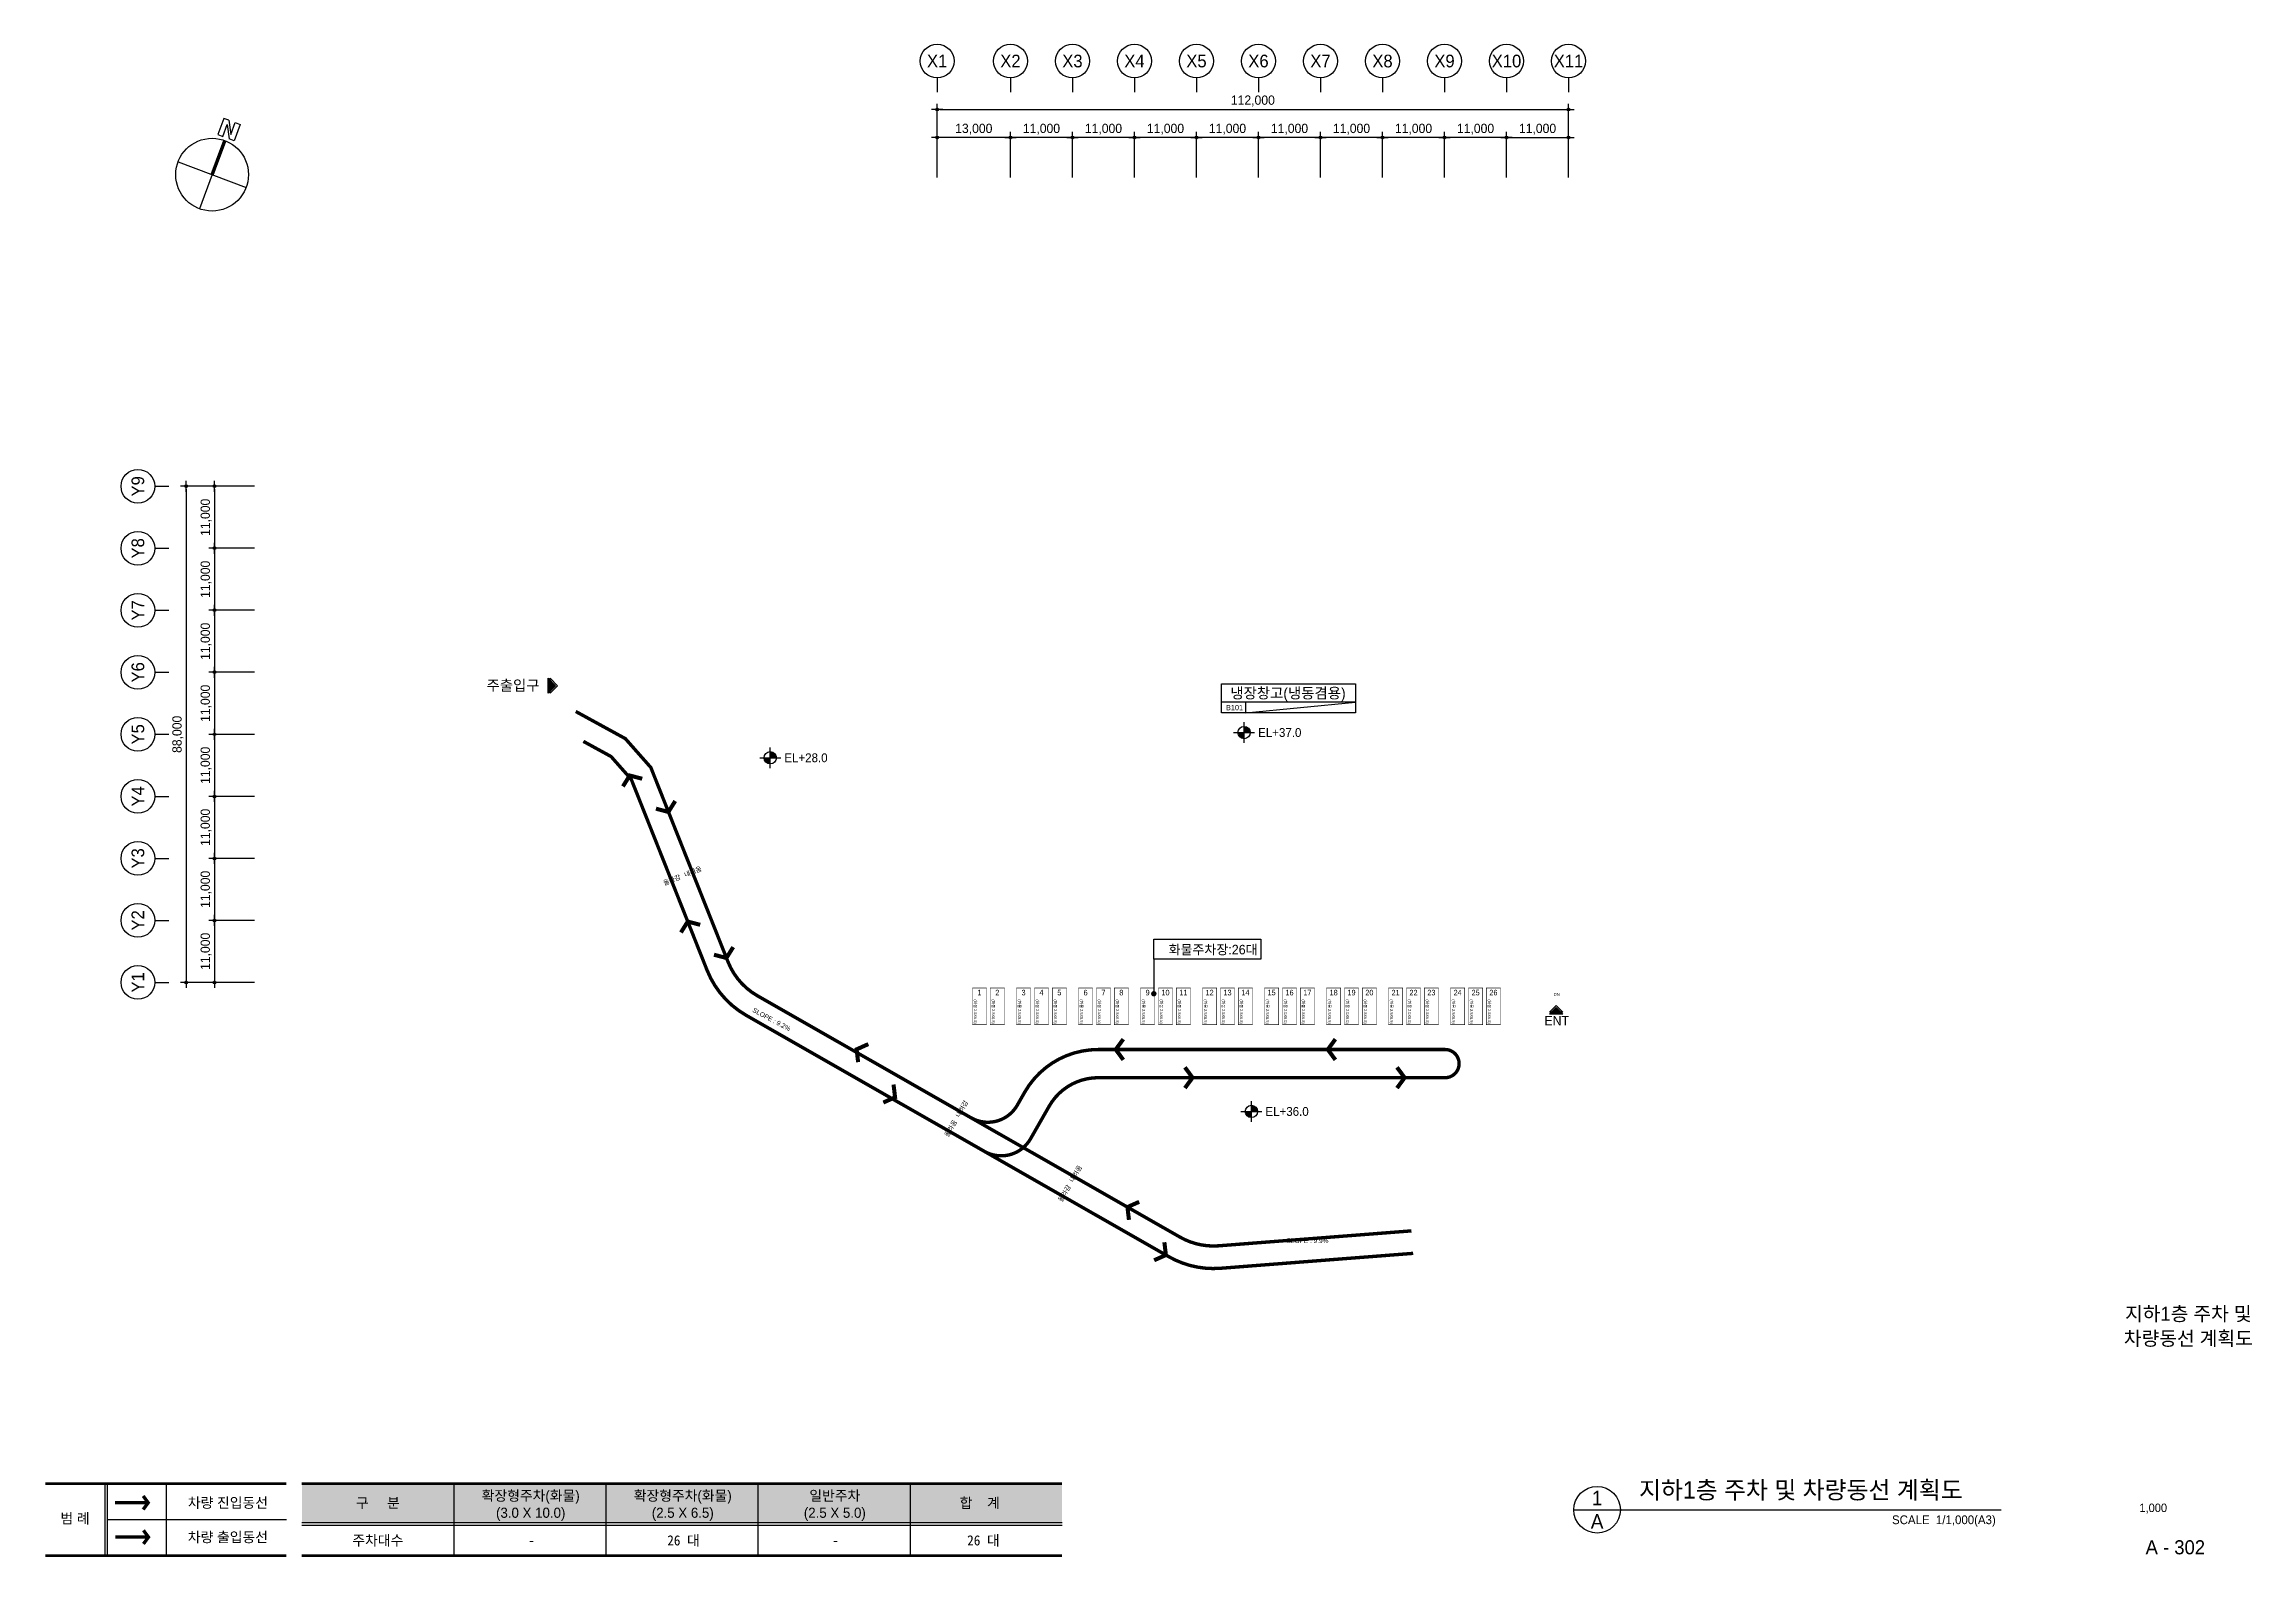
# Model space of a CAD drawing. Header units: millimetres. Extents: x 252721967 to 254373584, y 504281664 to 504550014.
# Drawn here: x 253141967 to 253533584, y 504281664 to 504550014 of the extents above; entities that cross this region are included whole.
import ezdxf
from ezdxf.enums import TextEntityAlignment as Align

# ---------------------------------------------------------------- set-up
doc = ezdxf.new("R2010")
doc.units = ezdxf.units.MM
doc.linetypes.add('HIDDEN2', pattern=[0.1875, 0.125, -0.0625])
doc.linetypes.add('PHANTOM', pattern=[2.5, 1.25, -0.25, 0.25, -0.25, 0.25, -0.25])
for name, color, linetype in [('4A.TEC DIM', 7, 'Continuous'), ('4A.TEC FORM-TEXT', 3, 'Continuous'), ('4A.TEC TEXT', 7, 'Continuous'), ('4A.TEC TEXT 1', 3, 'Continuous'), ('4A.TEC TEXT 2', 3, 'Continuous'), ('4A.TEC 심볼', 7, 'Continuous'), ('AREALINE', 1, 'Continuous'), ('COL', 2, 'Continuous'), ('HAT', 8, 'Continuous'), ('MK', 3, 'Continuous'), ('TEX', 7, 'Continuous'), ('text', 3, 'Continuous'), ('TEXT2', 7, 'Continuous'), ('WAL2', 4, 'Continuous'), ('㈜SE&C TEXT', 7, 'Continuous'), ('㈜SE&C TEXT 1', 3, 'Continuous'), ('㈜SE&C 심볼', 7, 'Continuous')]:
    doc.layers.add(name, color=color, linetype=linetype)
doc.styles.add('1', font='')
doc.styles.add('GHS', font='malgun.ttf')
doc.styles.add('SAMOO', font='')
doc.styles.add('나눔고딕', font='')
doc.styles.add('돋움', font='')
doc.styles.add('돋음체', font='')
doc.styles.add('울릉도L', font='')
doc.styles.get('1').set_extended_font_data('DotumChe')
doc.styles.get('SAMOO').set_extended_font_data('Dotum')
doc.styles.get('나눔고딕').set_extended_font_data('Dotum')
doc.styles.get('돋움').set_extended_font_data('Dotum')
doc.styles.get('돋음체').set_extended_font_data('Dotum')
doc.styles.get('울릉도L').set_extended_font_data('Dotum')
doc.dimstyles.new('DIM_600(외부치수)', dxfattribs={"dimscale": 400, "dimtxt": 3.3, "dimasz": 1, "dimexe": 2, "dimexo": 2, "dimgap": 1, "dimtad": 1, "dimdec": 0, "dimdsep": 46, "dimlunit": 6, "dimtxsty": '나눔고딕', "dimblk1": 'DIMDOT', "dimblk2": 'DIMDOT', "dimsah": 1, "dimcen": 2.5, "dimdle": 1.5, "dimclrd": 8, "dimclre": 8, "dimclrt": 3, "dimadec": 0, "dimazin": 0, "dimtfac": 1, "dimtdec": 0, "dimtix": 1, "dimtmove": 2, "dimatfit": 3, "dimldrblk": 'DIMDOT', "dimfxl": 1, "dimtvp": 1, "dimtolj": 1, "dimtzin": 0, "dimarcsym": 0})

msp = doc.modelspace()

# ---------------------------------------------------------------- texts
at = {"layer": '4A.TEC FORM-TEXT', "style": '돋움'}
msp.add_text('A - 302', height=2500, dxfattribs=at).set_placement((253520011, 504282113, 3333), align=Align.CENTER)
at = {"layer": '4A.TEC TEXT', "style": '돋움'}
for s, height, p in [('주출입구', 1875, (253225142, 504436262, -1667)), ('ENT', 1666.7, (253410280, 504376788, 4166))]:
    msp.add_text(s, height=height, dxfattribs=at).set_placement(p, align=Align.MIDDLE_CENTER)
at = {"layer": '4A.TEC TEXT', "color": 3, "style": '돋음체'}
for s, height, p in [('냉장창고(냉동겸용)', 1875, (253362601, 504434892, -1)), ('B101', 937.5, (253353128, 504432319, -1))]:
    msp.add_text(s, height=height, dxfattribs=at).set_placement(p, align=Align.MIDDLE_CENTER)
at = {"layer": '4A.TEC TEXT 2', "style": '나눔고딕'}
for s, height, p in [('지하1층 주차 및', 2500, (253522320, 504323544, 3333)), ('차량동선 계획도', 2500, (253522320, 504319169, 3333)), ('1,000', 1500, (253516091, 504289613, 3333))]:
    msp.add_text(s, height=height, dxfattribs=at).set_placement(p, align=Align.CENTER)
at = {"layer": '4A.TEC TEXT 2', "color": 3, "style": '나눔고딕'}
msp.add_text('지하1층 주차 및 차량동선 계획도', height=3105, dxfattribs=at).set_placement((253424871, 504291049, 3333), align=Align.BOTTOM_LEFT)
for s, p in [('1', (253417442, 504292084, 3333)), ('A', (253417442, 504287944, 3333))]:
    msp.add_text(s, height=2587, dxfattribs=at).set_placement(p, align=Align.MIDDLE)
msp.add_text('SCALE  1/1,000(A3)', height=1552.5, dxfattribs=at).set_placement((253488157, 504286998, 3333), align=Align.BOTTOM_RIGHT)
at = {"layer": 'TEX'}
for s, style, p in [('차량 진입동선', '돋움', (253174561, 504291264, 3333)), ('구     분', '돋움', (253201158, 504291239, 3333)), ('확장형주차(화물)', '돋움', (253228275, 504292519, 3333)), ('(3.0 X 10.0)', '돋움', (253228275, 504289489, 3333)), ('확장형주차(화물)', '돋움', (253255248, 504292519, 3333)), ('(2.5 X 6.5)', '돋움', (253255248, 504289489, 3333)), ('(2.5 X 5.0)', '돋움', (253282221, 504289489, 3333)), ('일반주차', '돋움', (253282221, 504292519, 3333)), ('합    계', '돋움', (253307933, 504291239, 3333)), ('범 례', '돋움', (253147450, 504288489, 3333)), ('차량 출입동선', '돋움', (253174561, 504285164, 3333)), ('주차대수', '돋움', (253201158, 504284589, 3333)), ('-', '1', (253228407, 504284589, 3333)), ('26 대', '1', (253255380, 504284589, 3333)), ('-', '1', (253282353, 504284589, 3333)), ('26 대', '1', (253308581, 504284589, 3333))]:
    msp.add_text(s, height=1800, dxfattribs=dict(at, style=style)).set_placement(p, align=Align.MIDDLE_CENTER)
at = {"layer": 'text', "style": '돋움'}
msp.add_text('화물주차장:26대', height=1687.5, dxfattribs=at).set_placement((253357211, 504388546), align=Align.RIGHT)
for p in [(253306905, 504376237, 0), (253310080, 504376237, 0), (253314730, 504376237, 0), (253317905, 504376237, 0), (253321080, 504376237, 0), (253325730, 504376237, 0), (253328905, 504376237, 0), (253332080, 504376237, 0), (253336730, 504376237, 0), (253339905, 504376237, 0), (253343080, 504376237, 0), (253347730, 504376237, 0), (253350905, 504376237, 0), (253354080, 504376237, 0), (253358730, 504376237, 0), (253361905, 504376237, 0), (253365080, 504376237, 0), (253369730, 504376237, 0), (253372905, 504376237, 0), (253376080, 504376237, 0), (253380730, 504376237, 0), (253383905, 504376237, 0), (253387080, 504376237, 0), (253391730, 504376237, 0), (253394920, 504376237, 0), (253398080, 504376237, 0)]:
    msp.add_text('(화물 2.5X6.5)', height=500, rotation=270, dxfattribs=at).set_placement(p, align=Align.RIGHT)
for s, p in [('1', (253307876, 504381764, 0)), ('2', (253311051, 504381764, 0)), ('3', (253315701, 504381764, 0)), ('4', (253318876, 504381764, 0)), ('5', (253322051, 504381764, 0)), ('6', (253326701, 504381764, 0)), ('7', (253329876, 504381764, 0)), ('8', (253333051, 504381764, 0)), ('9', (253337701, 504381764, 0)), ('10', (253340876, 504381764, 0)), ('11', (253344051, 504381764, 0)), ('12', (253348701, 504381764, 0)), ('13', (253351876, 504381764, 0)), ('14', (253355051, 504381764, 0)), ('15', (253359701, 504381764, 0)), ('16', (253362876, 504381764, 0)), ('17', (253366051, 504381764, 0)), ('18', (253370701, 504381764, 0)), ('19', (253373876, 504381764, 0)), ('20', (253377051, 504381764, 0)), ('21', (253381701, 504381764, 0)), ('22', (253384876, 504381764, 0)), ('23', (253388051, 504381764, 0)), ('24', (253392701, 504381764, 0)), ('25', (253395891, 504381764, 0)), ('26', (253399051, 504381764, 0))]:
    msp.add_text(s, height=990, dxfattribs=at).set_placement(p, align=Align.MIDDLE)
at = {"layer": '㈜SE&C TEXT', "style": '돋움'}
msp.add_text('DN', height=555.6, rotation=359.99348, dxfattribs=at).set_placement((253410275, 504381441, 0), align=Align.MIDDLE_CENTER)
at = {"layer": '㈜SE&C TEXT 1', "style": '나눔고딕'}
for s, height, rotation, p in [('내려옴', 833.3, 21.65715, (253257038, 504403206, -1667)), ('올라감', 833.3, 21.65715, (253253320, 504401730)), ('SLOPE : 9.2%', 833.33, 332, (253271008, 504377002, 0)), ('내려감', 833.3, 60.17341, (253304754, 504361144, -6667)), ('올라옴', 833.3, 60.17341, (253302770, 504357670, -5000)), ('내려옴', 833.3, 60.17341, (253324944, 504349633, -1667)), ('올라감', 833.3, 60.17341, (253322960, 504346160))]:
    msp.add_text(s, height=height, rotation=rotation, dxfattribs=at).set_placement(p, align=Align.MIDDLE_CENTER)
msp.add_text('SLOPE : 9.9%', height=833.33, dxfattribs=at).set_placement((253366073, 504337751, -5000), align=Align.MIDDLE_CENTER)

# ---------------------------------------------------------------- blocks, each defined once
blk = doc.blocks.new('FL-LEVEL1')
at = {"layer": '4A.TEC 심볼', "linetype": 'ByBlock'}
h = blk.add_hatch(color=256, dxfattribs=at)
h.paths.add_polyline_path([(295, 175), (295, 0), (470, 0, 0.414214)])
h.paths.add_polyline_path([(295, 0), (120, 0, 0.414214), (295, -175)])
for p, q in [((0, 0), (590, 0)), ((295, -295), (295, 295))]:
    blk.add_line(p, q, dxfattribs=at)
blk.add_circle((295, 0), 175, dxfattribs=at)
at = {"layer": '4A.TEC TEXT 2', "color": 3, "linetype": 'ByBlock', "style": 'SAMOO'}
blk.add_attdef('FL', text='', height=250, dxfattribs=at).set_placement((695, 0), align=Align.MIDDLE_LEFT)
blk = doc.blocks.new('DIMDOT')
at = {"color": 0}
blk.add_line((-2, 0), (2, 0), dxfattribs=at)
for radius in [0.5, 0.25]:
    blk.add_circle((0, 0), radius, dxfattribs=at)
blk = doc.blocks.new('*D132')
at = {"layer": '4A.TEC DIM', "color": 8, "lineweight": -2}
for p, q in [((169308, -38163), (169308, -25069)), ((169808, -26069), (280808, -26069)), ((281308, -38163), (281308, -25069))]:
    blk.add_line(p, q, dxfattribs=at)
at = {"layer": 'Defpoints', "color": 0}
for p in [(281308, -26069), (169308, -39163), (281308, -39163)]:
    blk.add_point(p, dxfattribs=at)
at = {"layer": '4A.TEC DIM', "color": 8, "lineweight": -2, "xscale": 500, "yscale": 500, "zscale": 500, "rotation": 180}
blk.add_blockref('DIMDOT', (169308, -26069), dxfattribs=at)
at = {"layer": '4A.TEC DIM', "color": 8, "lineweight": -2, "xscale": 500, "yscale": 500, "zscale": 500}
blk.add_blockref('DIMDOT', (281308, -26069), dxfattribs=at)
at = {"layer": '4A.TEC DIM', "color": 3, "insert": (225308, -24584), "char_height": 1650, "attachment_point": 5, "style": '나눔고딕'}
blk.add_mtext('\\A1;112,000', dxfattribs=at)
blk = doc.blocks.new('ccs122')
at = {"layer": '4A.TEC 심볼'}
blk.add_line((0, 8), (0, 3), dxfattribs=at)
blk.add_circle((0, 14), 6, dxfattribs=at)
at = {"layer": '4A.TEC TEXT 2', "color": 3, "style": 'GHS'}
blk.add_attdef('NO', text='', height=4.5, dxfattribs=at).set_placement((-0.01, 14.02), align=Align.MIDDLE_CENTER)
blk = doc.blocks.new('*D134')
at = {"layer": '4A.TEC DIM', "color": 8, "lineweight": -2}
for p, q in [((48195, -103937), (40113, -103937)), ((41113, -104437), (41113, -114437)), ((48195, -114937), (40113, -114937))]:
    blk.add_line(p, q, dxfattribs=at)
at = {"layer": 'Defpoints', "color": 0}
for p in [(49195, -103937), (41113, -114937), (49195, -114937)]:
    blk.add_point(p, dxfattribs=at)
at = {"layer": '4A.TEC DIM', "color": 8, "lineweight": -2, "xscale": 500, "yscale": 500, "zscale": 500}
for p, rotation in [((41113, -103937), 90), ((41113, -114937), 270)]:
    blk.add_blockref('DIMDOT', p, dxfattribs=dict(at, rotation=rotation))
at = {"layer": '4A.TEC DIM', "color": 3, "insert": (39628, -109437), "char_height": 1650, "attachment_point": 5, "rotation": 90, "style": '나눔고딕'}
blk.add_mtext('\\A1;11,000', dxfattribs=at)
blk = doc.blocks.new('*D135')
at = {"layer": '4A.TEC DIM', "color": 8, "lineweight": -2}
for p, q in [((48195, -92937), (35100, -92937)), ((36100, -93437), (36100, -180437)), ((48195, -180937), (35100, -180937))]:
    blk.add_line(p, q, dxfattribs=at)
at = {"layer": 'Defpoints', "color": 0}
for p in [(49195, -92937), (36100, -180937), (49195, -180937)]:
    blk.add_point(p, dxfattribs=at)
at = {"layer": '4A.TEC DIM', "color": 8, "lineweight": -2, "xscale": 500, "yscale": 500, "zscale": 500}
for p, rotation in [((36100, -92937), 90), ((36100, -180937), 270)]:
    blk.add_blockref('DIMDOT', p, dxfattribs=dict(at, rotation=rotation))
at = {"layer": '4A.TEC DIM', "color": 3, "insert": (34615, -136937), "char_height": 1650, "attachment_point": 5, "rotation": 90, "style": '나눔고딕'}
blk.add_mtext('\\A1;88,000', dxfattribs=at)
blk = doc.blocks.new('*D136')
at = {"layer": '4A.TEC DIM', "color": 8, "lineweight": -2}
for p, q in [((48195, -169937), (40113, -169937)), ((41113, -170437), (41113, -180437)), ((48195, -180937), (40113, -180937))]:
    blk.add_line(p, q, dxfattribs=at)
at = {"layer": 'Defpoints', "color": 0}
for p in [(49195, -169937), (41113, -180937), (49195, -180937)]:
    blk.add_point(p, dxfattribs=at)
at = {"layer": '4A.TEC DIM', "color": 8, "lineweight": -2, "xscale": 500, "yscale": 500, "zscale": 500}
for p, rotation in [((41113, -169937), 90), ((41113, -180937), 270)]:
    blk.add_blockref('DIMDOT', p, dxfattribs=dict(at, rotation=rotation))
at = {"layer": '4A.TEC DIM', "color": 3, "insert": (39628, -175437), "char_height": 1650, "attachment_point": 5, "rotation": 90, "style": '나눔고딕'}
blk.add_mtext('\\A1;11,000', dxfattribs=at)
blk = doc.blocks.new('*D137')
at = {"layer": '4A.TEC DIM', "color": 8, "lineweight": -2}
for p, q in [((48195, -158937), (40113, -158937)), ((41113, -159437), (41113, -169437)), ((48195, -169937), (40113, -169937))]:
    blk.add_line(p, q, dxfattribs=at)
at = {"layer": 'Defpoints', "color": 0}
for p in [(49195, -158937), (41113, -169937), (49195, -169937)]:
    blk.add_point(p, dxfattribs=at)
at = {"layer": '4A.TEC DIM', "color": 8, "lineweight": -2, "xscale": 500, "yscale": 500, "zscale": 500}
for p, rotation in [((41113, -158937), 90), ((41113, -169937), 270)]:
    blk.add_blockref('DIMDOT', p, dxfattribs=dict(at, rotation=rotation))
at = {"layer": '4A.TEC DIM', "color": 3, "insert": (39628, -164437), "char_height": 1650, "attachment_point": 5, "rotation": 90, "style": '나눔고딕'}
blk.add_mtext('\\A1;11,000', dxfattribs=at)
blk = doc.blocks.new('*D138')
at = {"layer": '4A.TEC DIM', "color": 8, "lineweight": -2}
for p, q in [((48195, -147937), (40113, -147937)), ((41113, -148437), (41113, -158437)), ((48195, -158937), (40113, -158937))]:
    blk.add_line(p, q, dxfattribs=at)
at = {"layer": 'Defpoints', "color": 0}
for p in [(49195, -147937), (41113, -158937), (49195, -158937)]:
    blk.add_point(p, dxfattribs=at)
at = {"layer": '4A.TEC DIM', "color": 8, "lineweight": -2, "xscale": 500, "yscale": 500, "zscale": 500}
for p, rotation in [((41113, -147937), 90), ((41113, -158937), 270)]:
    blk.add_blockref('DIMDOT', p, dxfattribs=dict(at, rotation=rotation))
at = {"layer": '4A.TEC DIM', "color": 3, "insert": (39628, -153437), "char_height": 1650, "attachment_point": 5, "rotation": 90, "style": '나눔고딕'}
blk.add_mtext('\\A1;11,000', dxfattribs=at)
blk = doc.blocks.new('*D139')
at = {"layer": '4A.TEC DIM', "color": 8, "lineweight": -2}
for p, q in [((48195, -136937), (40113, -136937)), ((41113, -137437), (41113, -147437)), ((48195, -147937), (40113, -147937))]:
    blk.add_line(p, q, dxfattribs=at)
at = {"layer": 'Defpoints', "color": 0}
for p in [(49195, -136937), (41113, -147937), (49195, -147937)]:
    blk.add_point(p, dxfattribs=at)
at = {"layer": '4A.TEC DIM', "color": 8, "lineweight": -2, "xscale": 500, "yscale": 500, "zscale": 500}
for p, rotation in [((41113, -136937), 90), ((41113, -147937), 270)]:
    blk.add_blockref('DIMDOT', p, dxfattribs=dict(at, rotation=rotation))
at = {"layer": '4A.TEC DIM', "color": 3, "insert": (39628, -142437), "char_height": 1650, "attachment_point": 5, "rotation": 90, "style": '나눔고딕'}
blk.add_mtext('\\A1;11,000', dxfattribs=at)
blk = doc.blocks.new('*D140')
at = {"layer": '4A.TEC DIM', "color": 8, "lineweight": -2}
for p, q in [((48195, -125937), (40113, -125937)), ((41113, -126437), (41113, -136437)), ((48195, -136937), (40113, -136937))]:
    blk.add_line(p, q, dxfattribs=at)
at = {"layer": 'Defpoints', "color": 0}
for p in [(49195, -125937), (41113, -136937), (49195, -136937)]:
    blk.add_point(p, dxfattribs=at)
at = {"layer": '4A.TEC DIM', "color": 8, "lineweight": -2, "xscale": 500, "yscale": 500, "zscale": 500}
for p, rotation in [((41113, -125937), 90), ((41113, -136937), 270)]:
    blk.add_blockref('DIMDOT', p, dxfattribs=dict(at, rotation=rotation))
at = {"layer": '4A.TEC DIM', "color": 3, "insert": (39628, -131437), "char_height": 1650, "attachment_point": 5, "rotation": 90, "style": '나눔고딕'}
blk.add_mtext('\\A1;11,000', dxfattribs=at)
blk = doc.blocks.new('*D141')
at = {"layer": '4A.TEC DIM', "color": 8, "lineweight": -2}
for p, q in [((48195, -114937), (40113, -114937)), ((41113, -115437), (41113, -125437)), ((48195, -125937), (40113, -125937))]:
    blk.add_line(p, q, dxfattribs=at)
at = {"layer": 'Defpoints', "color": 0}
for p in [(49195, -114937), (41113, -125937), (49195, -125937)]:
    blk.add_point(p, dxfattribs=at)
at = {"layer": '4A.TEC DIM', "color": 8, "lineweight": -2, "xscale": 500, "yscale": 500, "zscale": 500}
for p, rotation in [((41113, -114937), 90), ((41113, -125937), 270)]:
    blk.add_blockref('DIMDOT', p, dxfattribs=dict(at, rotation=rotation))
at = {"layer": '4A.TEC DIM', "color": 3, "insert": (39628, -120437), "char_height": 1650, "attachment_point": 5, "rotation": 90, "style": '나눔고딕'}
blk.add_mtext('\\A1;11,000', dxfattribs=at)
blk = doc.blocks.new('*D118')
at = {"layer": '4A.TEC DIM', "color": 8, "lineweight": -2}
for p, q in [((169308, -38163), (169308, -30082)), ((181808, -31082), (169808, -31082)), ((182308, -38163), (182308, -30082))]:
    blk.add_line(p, q, dxfattribs=at)
at = {"layer": 'Defpoints', "color": 0}
for p in [(169308, -31082), (169308, -39163), (182308, -39163)]:
    blk.add_point(p, dxfattribs=at)
at = {"layer": '4A.TEC DIM', "color": 8, "lineweight": -2, "xscale": 500, "yscale": 500, "zscale": 500, "rotation": 180}
blk.add_blockref('DIMDOT', (169308, -31082), dxfattribs=at)
at = {"layer": '4A.TEC DIM', "color": 8, "lineweight": -2, "xscale": 500, "yscale": 500, "zscale": 500}
blk.add_blockref('DIMDOT', (182308, -31082), dxfattribs=at)
at = {"layer": '4A.TEC DIM', "color": 3, "insert": (175808, -29597), "char_height": 1650, "attachment_point": 5, "style": '나눔고딕'}
blk.add_mtext('\\A1;13,000', dxfattribs=at)
blk = doc.blocks.new('*D119')
at = {"layer": '4A.TEC DIM', "color": 8, "lineweight": -2}
for p, q in [((182308, -38163), (182308, -30082)), ((192808, -31082), (182808, -31082)), ((193308, -38163), (193308, -30082))]:
    blk.add_line(p, q, dxfattribs=at)
at = {"layer": 'Defpoints', "color": 0}
for p in [(182308, -31082), (182308, -39163), (193308, -39163)]:
    blk.add_point(p, dxfattribs=at)
at = {"layer": '4A.TEC DIM', "color": 8, "lineweight": -2, "xscale": 500, "yscale": 500, "zscale": 500, "rotation": 180}
blk.add_blockref('DIMDOT', (182308, -31082), dxfattribs=at)
at = {"layer": '4A.TEC DIM', "color": 8, "lineweight": -2, "xscale": 500, "yscale": 500, "zscale": 500}
blk.add_blockref('DIMDOT', (193308, -31082), dxfattribs=at)
at = {"layer": '4A.TEC DIM', "color": 3, "insert": (187808, -29597), "char_height": 1650, "attachment_point": 5, "style": '나눔고딕'}
blk.add_mtext('\\A1;11,000', dxfattribs=at)
blk = doc.blocks.new('*D120')
at = {"layer": '4A.TEC DIM', "color": 8, "lineweight": -2}
for p, q in [((193308, -38163), (193308, -30082)), ((203808, -31082), (193808, -31082)), ((204308, -38163), (204308, -30082))]:
    blk.add_line(p, q, dxfattribs=at)
at = {"layer": 'Defpoints', "color": 0}
for p in [(193308, -31082), (193308, -39163), (204308, -39163)]:
    blk.add_point(p, dxfattribs=at)
at = {"layer": '4A.TEC DIM', "color": 8, "lineweight": -2, "xscale": 500, "yscale": 500, "zscale": 500, "rotation": 180}
blk.add_blockref('DIMDOT', (193308, -31082), dxfattribs=at)
at = {"layer": '4A.TEC DIM', "color": 8, "lineweight": -2, "xscale": 500, "yscale": 500, "zscale": 500}
blk.add_blockref('DIMDOT', (204308, -31082), dxfattribs=at)
at = {"layer": '4A.TEC DIM', "color": 3, "insert": (198808, -29597), "char_height": 1650, "attachment_point": 5, "style": '나눔고딕'}
blk.add_mtext('\\A1;11,000', dxfattribs=at)
blk = doc.blocks.new('*D121')
at = {"layer": '4A.TEC DIM', "color": 8, "lineweight": -2}
for p, q in [((204308, -38163), (204308, -30082)), ((214808, -31082), (204808, -31082)), ((215308, -38163), (215308, -30082))]:
    blk.add_line(p, q, dxfattribs=at)
at = {"layer": 'Defpoints', "color": 0}
for p in [(204308, -31082), (204308, -39163), (215308, -39163)]:
    blk.add_point(p, dxfattribs=at)
at = {"layer": '4A.TEC DIM', "color": 8, "lineweight": -2, "xscale": 500, "yscale": 500, "zscale": 500, "rotation": 180}
blk.add_blockref('DIMDOT', (204308, -31082), dxfattribs=at)
at = {"layer": '4A.TEC DIM', "color": 8, "lineweight": -2, "xscale": 500, "yscale": 500, "zscale": 500}
blk.add_blockref('DIMDOT', (215308, -31082), dxfattribs=at)
at = {"layer": '4A.TEC DIM', "color": 3, "insert": (209808, -29597), "char_height": 1650, "attachment_point": 5, "style": '나눔고딕'}
blk.add_mtext('\\A1;11,000', dxfattribs=at)
blk = doc.blocks.new('*D122')
at = {"layer": '4A.TEC DIM', "color": 8, "lineweight": -2}
for p, q in [((215308, -38163), (215308, -30082)), ((225808, -31082), (215808, -31082)), ((226308, -38163), (226308, -30082))]:
    blk.add_line(p, q, dxfattribs=at)
at = {"layer": 'Defpoints', "color": 0}
for p in [(215308, -31082), (215308, -39163), (226308, -39163)]:
    blk.add_point(p, dxfattribs=at)
at = {"layer": '4A.TEC DIM', "color": 8, "lineweight": -2, "xscale": 500, "yscale": 500, "zscale": 500, "rotation": 180}
blk.add_blockref('DIMDOT', (215308, -31082), dxfattribs=at)
at = {"layer": '4A.TEC DIM', "color": 8, "lineweight": -2, "xscale": 500, "yscale": 500, "zscale": 500}
blk.add_blockref('DIMDOT', (226308, -31082), dxfattribs=at)
at = {"layer": '4A.TEC DIM', "color": 3, "insert": (220808, -29597), "char_height": 1650, "attachment_point": 5, "style": '나눔고딕'}
blk.add_mtext('\\A1;11,000', dxfattribs=at)
blk = doc.blocks.new('*D123')
at = {"layer": '4A.TEC DIM', "color": 8, "lineweight": -2}
for p, q in [((226308, -38163), (226308, -30082)), ((236808, -31082), (226808, -31082)), ((237308, -38163), (237308, -30082))]:
    blk.add_line(p, q, dxfattribs=at)
at = {"layer": 'Defpoints', "color": 0}
for p in [(226308, -31082), (226308, -39163), (237308, -39163)]:
    blk.add_point(p, dxfattribs=at)
at = {"layer": '4A.TEC DIM', "color": 8, "lineweight": -2, "xscale": 500, "yscale": 500, "zscale": 500, "rotation": 180}
blk.add_blockref('DIMDOT', (226308, -31082), dxfattribs=at)
at = {"layer": '4A.TEC DIM', "color": 8, "lineweight": -2, "xscale": 500, "yscale": 500, "zscale": 500}
blk.add_blockref('DIMDOT', (237308, -31082), dxfattribs=at)
at = {"layer": '4A.TEC DIM', "color": 3, "insert": (231808, -29597), "char_height": 1650, "attachment_point": 5, "style": '나눔고딕'}
blk.add_mtext('\\A1;11,000', dxfattribs=at)
blk = doc.blocks.new('*D124')
at = {"layer": '4A.TEC DIM', "color": 8, "lineweight": -2}
for p, q in [((237308, -38163), (237308, -30082)), ((247808, -31082), (237808, -31082)), ((248308, -38163), (248308, -30082))]:
    blk.add_line(p, q, dxfattribs=at)
at = {"layer": 'Defpoints', "color": 0}
for p in [(237308, -31082), (237308, -39163), (248308, -39163)]:
    blk.add_point(p, dxfattribs=at)
at = {"layer": '4A.TEC DIM', "color": 8, "lineweight": -2, "xscale": 500, "yscale": 500, "zscale": 500, "rotation": 180}
blk.add_blockref('DIMDOT', (237308, -31082), dxfattribs=at)
at = {"layer": '4A.TEC DIM', "color": 8, "lineweight": -2, "xscale": 500, "yscale": 500, "zscale": 500}
blk.add_blockref('DIMDOT', (248308, -31082), dxfattribs=at)
at = {"layer": '4A.TEC DIM', "color": 3, "insert": (242808, -29597), "char_height": 1650, "attachment_point": 5, "style": '나눔고딕'}
blk.add_mtext('\\A1;11,000', dxfattribs=at)
blk = doc.blocks.new('*D125')
at = {"layer": '4A.TEC DIM', "color": 8, "lineweight": -2}
for p, q in [((248308, -38163), (248308, -30082)), ((258808, -31082), (248808, -31082)), ((259308, -38163), (259308, -30082))]:
    blk.add_line(p, q, dxfattribs=at)
at = {"layer": 'Defpoints', "color": 0}
for p in [(248308, -31082), (248308, -39163), (259308, -39163)]:
    blk.add_point(p, dxfattribs=at)
at = {"layer": '4A.TEC DIM', "color": 8, "lineweight": -2, "xscale": 500, "yscale": 500, "zscale": 500, "rotation": 180}
blk.add_blockref('DIMDOT', (248308, -31082), dxfattribs=at)
at = {"layer": '4A.TEC DIM', "color": 8, "lineweight": -2, "xscale": 500, "yscale": 500, "zscale": 500}
blk.add_blockref('DIMDOT', (259308, -31082), dxfattribs=at)
at = {"layer": '4A.TEC DIM', "color": 3, "insert": (253808, -29597), "char_height": 1650, "attachment_point": 5, "style": '나눔고딕'}
blk.add_mtext('\\A1;11,000', dxfattribs=at)
blk = doc.blocks.new('*D126')
at = {"layer": '4A.TEC DIM', "color": 8, "lineweight": -2}
for p, q in [((259308, -38163), (259308, -30082)), ((269808, -31082), (259808, -31082)), ((270308, -38163), (270308, -30082))]:
    blk.add_line(p, q, dxfattribs=at)
at = {"layer": 'Defpoints', "color": 0}
for p in [(259308, -31082), (259308, -39163), (270308, -39163)]:
    blk.add_point(p, dxfattribs=at)
at = {"layer": '4A.TEC DIM', "color": 8, "lineweight": -2, "xscale": 500, "yscale": 500, "zscale": 500, "rotation": 180}
blk.add_blockref('DIMDOT', (259308, -31082), dxfattribs=at)
at = {"layer": '4A.TEC DIM', "color": 8, "lineweight": -2, "xscale": 500, "yscale": 500, "zscale": 500}
blk.add_blockref('DIMDOT', (270308, -31082), dxfattribs=at)
at = {"layer": '4A.TEC DIM', "color": 3, "insert": (264808, -29597), "char_height": 1650, "attachment_point": 5, "style": '나눔고딕'}
blk.add_mtext('\\A1;11,000', dxfattribs=at)
blk = doc.blocks.new('*D128')
at = {"layer": '4A.TEC DIM', "color": 8, "lineweight": -2}
for p, q in [((48195, -92937), (40113, -92937)), ((41113, -93437), (41113, -103437)), ((48195, -103937), (40113, -103937))]:
    blk.add_line(p, q, dxfattribs=at)
at = {"layer": 'Defpoints', "color": 0}
for p in [(49195, -92937), (41113, -103937), (49195, -103937)]:
    blk.add_point(p, dxfattribs=at)
at = {"layer": '4A.TEC DIM', "color": 8, "lineweight": -2, "xscale": 500, "yscale": 500, "zscale": 500}
for p, rotation in [((41113, -92937), 90), ((41113, -103937), 270)]:
    blk.add_blockref('DIMDOT', p, dxfattribs=dict(at, rotation=rotation))
at = {"layer": '4A.TEC DIM', "color": 3, "insert": (39628, -98437), "char_height": 1650, "attachment_point": 5, "rotation": 90, "style": '나눔고딕'}
blk.add_mtext('\\A1;11,000', dxfattribs=at)
blk = doc.blocks.new('*D143')
at = {"layer": '4A.TEC DIM', "color": 8, "lineweight": -2}
for p, q in [((270308, -38163), (270308, -30082)), ((270808, -31082), (280808, -31082)), ((281308, -38163), (281308, -30082))]:
    blk.add_line(p, q, dxfattribs=at)
at = {"layer": 'Defpoints', "color": 0}
for p in [(281308, -31082), (270308, -39163), (281308, -39163)]:
    blk.add_point(p, dxfattribs=at)
at = {"layer": '4A.TEC DIM', "color": 8, "lineweight": -2, "xscale": 500, "yscale": 500, "zscale": 500, "rotation": 180}
blk.add_blockref('DIMDOT', (270308, -31082), dxfattribs=at)
at = {"layer": '4A.TEC DIM', "color": 8, "lineweight": -2, "xscale": 500, "yscale": 500, "zscale": 500}
blk.add_blockref('DIMDOT', (281308, -31082), dxfattribs=at)
at = {"layer": '4A.TEC DIM', "color": 3, "insert": (275808, -29597), "char_height": 1650, "attachment_point": 5, "style": '나눔고딕'}
blk.add_mtext('\\A1;11,000', dxfattribs=at)
blk = doc.blocks.new('dr-sy-018-D-M')
at = {"layer": '4A.TEC 심볼', "color": 0}
for p, q in [((-1, 16.4), (-2.5, 16.4)), ((-2.5, 16.4), (-2.5, 11.4)), ((-1, 16.4), (1, 12.8)), ((-1, 15.09), (1.05, 11.4)), ((-1, 11.4), (-1, 15.09)), ((1, 12.8), (1, 16.4)), ((1, 16.4), (2.5, 16.4)), ((2.5, 16.4), (2.5, 11.4)), ((-2.5, 11.4), (-1, 11.4)), ((2.5, 11.4), (1.05, 11.4)), ((-10.5, 0), (10.5, 0)), ((0, 0), (0, -10.5))]:
    blk.add_line(p, q, dxfattribs=at)
at = {"layer": '4A.TEC 심볼', "color": 0, "const_width": 1}
blk.add_lwpolyline([(0, 10.5), (0, 0)], dxfattribs=at)
at = {"layer": '4A.TEC 심볼', "color": 0}
blk.add_circle((0, 0), 10.5, dxfattribs=at)
blk = doc.blocks.new('dwgFD3B')
at = {"layer": '4A.TEC 심볼'}
ref = blk.add_blockref('ccs122', (169307.63, -24500.01, 1666.22), dxfattribs=dict(at, xscale=499.9999977496833, yscale=499.9999977496833, zscale=499.9999977496833))
ref.add_attrib('NO', 'X1', dxfattribs={"layer": '0', "color": 3, "height": 2250, "style": '울릉도L'}).set_placement((169304.55, -17491.05, 1666.22), align=Align.MIDDLE_CENTER)
ref = blk.add_blockref('ccs122', (182307.63, -24500.01, -3333.78), dxfattribs=dict(at, xscale=499.9999977496833, yscale=499.9999977496833, zscale=499.9999977496833))
ref.add_attrib('NO', 'X2', dxfattribs={"layer": '0', "color": 3, "height": 2250, "style": '울릉도L'}).set_placement((182304.55, -17491.05, 1666.22), align=Align.MIDDLE_CENTER)
ref = blk.add_blockref('ccs122', (193307.63, -24500.01, -3333.78), dxfattribs=dict(at, xscale=499.9999977496833, yscale=499.9999977496833, zscale=499.9999977496833))
ref.add_attrib('NO', 'X3', dxfattribs={"layer": '0', "color": 3, "height": 2250, "style": '울릉도L'}).set_placement((193304.55, -17491.05, 1666.22), align=Align.MIDDLE_CENTER)
ref = blk.add_blockref('ccs122', (204307.63, -24500.01, -3333.78), dxfattribs=dict(at, xscale=499.9999977496833, yscale=499.9999977496833, zscale=499.9999977496833))
ref.add_attrib('NO', 'X4', dxfattribs={"layer": '0', "color": 3, "height": 2250, "style": '울릉도L'}).set_placement((204304.55, -17491.05, 1666.22), align=Align.MIDDLE_CENTER)
ref = blk.add_blockref('ccs122', (215307.63, -24500.01, -3333.78), dxfattribs=dict(at, xscale=499.9999977496833, yscale=499.9999977496833, zscale=499.9999977496833))
ref.add_attrib('NO', 'X5', dxfattribs={"layer": '0', "color": 3, "height": 2250, "style": '울릉도L'}).set_placement((215304.55, -17491.05, 1666.22), align=Align.MIDDLE_CENTER)
ref = blk.add_blockref('ccs122', (226307.63, -24500.01, -3333.78), dxfattribs=dict(at, xscale=499.9999977496833, yscale=499.9999977496833, zscale=499.9999977496833))
ref.add_attrib('NO', 'X6', dxfattribs={"layer": '0', "color": 3, "height": 2250, "style": '울릉도L'}).set_placement((226304.55, -17491.05, 1666.22), align=Align.MIDDLE_CENTER)
ref = blk.add_blockref('ccs122', (237307.63, -24500, -3333.78), dxfattribs=dict(at, xscale=499.9999977496833, yscale=499.9999977496833, zscale=499.9999977496833))
ref.add_attrib('NO', 'X7', dxfattribs={"layer": '0', "color": 3, "height": 2250, "style": '울릉도L'}).set_placement((237304.55, -17491.04, 1666.22), align=Align.MIDDLE_CENTER)
ref = blk.add_blockref('ccs122', (248307.63, -24500, -3333.78), dxfattribs=dict(at, xscale=499.9999977496833, yscale=499.9999977496833, zscale=499.9999977496833))
ref.add_attrib('NO', 'X8', dxfattribs={"layer": '0', "color": 3, "height": 2250, "style": '울릉도L'}).set_placement((248304.55, -17491.05, 1666.22), align=Align.MIDDLE_CENTER)
ref = blk.add_blockref('ccs122', (259307.63, -24500, -3333.78), dxfattribs=dict(at, xscale=499.9999977496833, yscale=499.9999977496833, zscale=499.9999977496833))
ref.add_attrib('NO', 'X9', dxfattribs={"layer": '0', "color": 3, "height": 2250, "style": '울릉도L'}).set_placement((259304.55, -17491.04, 1666.22), align=Align.MIDDLE_CENTER)
ref = blk.add_blockref('ccs122', (270307.63, -24500.01, -3333.78), dxfattribs=dict(at, xscale=499.9999977496833, yscale=499.9999977496833, zscale=499.9999977496833))
ref.add_attrib('NO', 'X10', dxfattribs={"layer": '0', "color": 3, "height": 2250, "style": '울릉도L'}).set_placement((270304.55, -17491.05, 1666.22), align=Align.MIDDLE_CENTER)
ref = blk.add_blockref('ccs122', (281307.63, -24500.01, -3333.78), dxfattribs=dict(at, xscale=499.9999977496833, yscale=499.9999977496833, zscale=499.9999977496833))
ref.add_attrib('NO', 'X11', dxfattribs={"layer": '0', "color": 3, "height": 2250, "style": '울릉도L'}).set_placement((281304.55, -17491.05, 1666.22), align=Align.MIDDLE_CENTER)
ref = blk.add_blockref('ccs122', (34531.36, -92936.83, 1666.22), dxfattribs=dict(at, xscale=499.9999977496833, yscale=499.9999977496833, zscale=499.9999977496833, rotation=90))
ref.add_attrib('NO', 'Y9', dxfattribs={"layer": '0', "color": 3, "height": 2250, "rotation": 90, "style": '울릉도L'}).set_placement((27522.4, -92939.91, 1666.22), align=Align.MIDDLE_CENTER)
ref = blk.add_blockref('ccs122', (34531.36, -103936.83, 1666.22), dxfattribs=dict(at, xscale=499.9999977496833, yscale=499.9999977496833, zscale=499.9999977496833, rotation=90))
ref.add_attrib('NO', 'Y8', dxfattribs={"layer": '0', "color": 3, "height": 2250, "rotation": 90, "style": '울릉도L'}).set_placement((27522.4, -103939.91, 1666.22), align=Align.MIDDLE_CENTER)
ref = blk.add_blockref('ccs122', (34531.36, -114936.83, 1666.22), dxfattribs=dict(at, xscale=499.9999977496833, yscale=499.9999977496833, zscale=499.9999977496833, rotation=90))
ref.add_attrib('NO', 'Y7', dxfattribs={"layer": '0', "color": 3, "height": 2250, "rotation": 90, "style": '울릉도L'}).set_placement((27522.41, -114939.91, 1666.22), align=Align.MIDDLE_CENTER)
ref = blk.add_blockref('ccs122', (34531.36, -125936.83, 1666.22), dxfattribs=dict(at, xscale=499.9999977496833, yscale=499.9999977496833, zscale=499.9999977496833, rotation=90))
ref.add_attrib('NO', 'Y6', dxfattribs={"layer": '0', "color": 3, "height": 2250, "rotation": 90, "style": '울릉도L'}).set_placement((27522.4, -125939.91, 1666.22), align=Align.MIDDLE_CENTER)
ref = blk.add_blockref('ccs122', (34531.36, -136936.83, 1666.22), dxfattribs=dict(at, xscale=499.9999977496833, yscale=499.9999977496833, zscale=499.9999977496833, rotation=90))
ref.add_attrib('NO', 'Y5', dxfattribs={"layer": '0', "color": 3, "height": 2250, "rotation": 90, "style": '울릉도L'}).set_placement((27522.41, -136939.91, 1666.22), align=Align.MIDDLE_CENTER)
ref = blk.add_blockref('ccs122', (34531.36, -147936.83, 1666.22), dxfattribs=dict(at, xscale=499.9999977496833, yscale=499.9999977496833, zscale=499.9999977496833, rotation=90))
ref.add_attrib('NO', 'Y4', dxfattribs={"layer": '0', "color": 3, "height": 2250, "rotation": 90, "style": '울릉도L'}).set_placement((27522.4, -147939.91, 1666.22), align=Align.MIDDLE_CENTER)
ref = blk.add_blockref('ccs122', (34531.36, -158936.83, 1666.22), dxfattribs=dict(at, xscale=499.9999977496833, yscale=499.9999977496833, zscale=499.9999977496833, rotation=90))
ref.add_attrib('NO', 'Y3', dxfattribs={"layer": '0', "color": 3, "height": 2250, "rotation": 90, "style": '울릉도L'}).set_placement((27522.4, -158939.91, 1666.22), align=Align.MIDDLE_CENTER)
ref = blk.add_blockref('ccs122', (34531.36, -169936.83, 1666.22), dxfattribs=dict(at, xscale=499.9999977496833, yscale=499.9999977496833, zscale=499.9999977496833, rotation=90))
ref.add_attrib('NO', 'Y2', dxfattribs={"layer": '0', "color": 3, "height": 2250, "rotation": 90, "style": '울릉도L'}).set_placement((27522.4, -169939.91, 1666.22), align=Align.MIDDLE_CENTER)
ref = blk.add_blockref('ccs122', (34531.36, -180936.83, 1666.22), dxfattribs=dict(at, xscale=499.9999977496833, yscale=499.9999977496833, zscale=499.9999977496833, rotation=90))
ref.add_attrib('NO', 'Y1', dxfattribs={"layer": '0', "color": 3, "height": 2250, "rotation": 90, "style": '울릉도L'}).set_placement((27522.4, -180939.91, 1666.22), align=Align.MIDDLE_CENTER)
at = {"layer": '4A.TEC DIM'}
for base, p1, p2, picture, middle in [((281307.63, -26068.86, 1666.22), (169307.63, -39163.16, 1666.22), (281307.63, -39163.16, -2512.89), '*D132', (225307.63, -24583.79, 1666.22)), ((169307.63, -31081.58, 1666.22), (182307.63, -39163.16, -3333.78), (169307.63, -39163.16, 1666.22), '*D118', (175807.63, -29596.51, 1666.22)), ((182307.63, -31081.58, -3333.78), (193307.63, -39163.16, -3333.78), (182307.63, -39163.16, -3333.78), '*D119', (187807.63, -29596.51, -3333.78)), ((193307.63, -31081.58, -3333.78), (204307.63, -39163.16, -3333.78), (193307.63, -39163.16, -3333.78), '*D120', (198807.63, -29596.51, -3333.78)), ((204307.63, -31081.58, -3333.78), (215307.63, -39163.16, -3333.78), (204307.63, -39163.16, -3333.78), '*D121', (209807.63, -29596.51, -3333.78)), ((215307.63, -31081.58, -3333.78), (226307.63, -39163.16, -3333.78), (215307.63, -39163.16, -3333.78), '*D122', (220807.63, -29596.51, -3333.78)), ((226307.63, -31081.58, -3333.78), (237307.63, -39163.16, -3333.78), (226307.63, -39163.16, -3333.78), '*D123', (231807.63, -29596.51, -3333.78)), ((237307.63, -31081.58, -3333.78), (248307.63, -39163.16, -3333.78), (237307.63, -39163.16, -3333.78), '*D124', (242807.63, -29596.51, -3333.78)), ((248307.63, -31081.58, -3333.78), (259307.63, -39163.16, -3333.78), (248307.63, -39163.16, -3333.78), '*D125', (253807.63, -29596.51, -3333.78)), ((259307.63, -31081.58, -3333.78), (270307.63, -39163.16, -3333.78), (259307.63, -39163.16, -3333.78), '*D126', (264807.63, -29596.51, -3333.78))]:
    dim = blk.add_linear_dim(base=base, p1=p1, p2=p2, dimstyle='DIM_600(외부치수)', override={"dimscale": 500, "dimdec": 1, "dimblk1": 'DIMDOT', "dimblk2": 'DIMDOT'}, dxfattribs=at)
    dim.commit()
    dim.dimension.update_dxf_attribs({"geometry": picture, "text_midpoint": middle})
for base, p1, p2, angle, picture, middle in [((281307.63, -31081.58, -3333.78), (270307.63, -39163.16, -3333.78), (281307.63, -39163.16, -3333.78), 180, '*D143', (275807.63, -29596.51, -3333.78)), ((36100.22, -180936.83, 1666.22), (49194.51, -92936.83, 1666.22), (49194.51, -180936.83, 1666.22), 90, '*D135', (34615.14, -136936.83, 1666.22)), ((41112.94, -103936.83, 1666.22), (49194.51, -92936.83, 1666.22), (49194.51, -103936.83, 1666.22), 90, '*D128', (39627.86, -98436.83, 1666.22)), ((41112.94, -114936.83, 1666.22), (49194.51, -103936.83, 1666.22), (49194.51, -114936.83, 1666.22), 90, '*D134', (39627.86, -109436.83, 1666.22)), ((41112.94, -125936.83, 1666.22), (49194.51, -114936.83, 1666.22), (49194.51, -125936.83, 1666.22), 90, '*D141', (39627.87, -120436.83, 1666.22)), ((41112.94, -136936.83, 1666.22), (49194.51, -125936.83, 1666.22), (49194.51, -136936.83, 1666.22), 90, '*D140', (39627.87, -131436.83, 1666.22)), ((41112.94, -147936.83, 1666.22), (49194.51, -136936.83, 1666.22), (49194.51, -147936.83, 1666.22), 90, '*D139', (39627.87, -142436.83, 1666.22)), ((41112.94, -158936.83, 1666.22), (49194.51, -147936.83, 1666.22), (49194.51, -158936.83, 1666.22), 90, '*D138', (39627.86, -153436.83, 1666.22)), ((41112.93, -169936.83, 1666.22), (49194.51, -158936.83, 1666.22), (49194.51, -169936.83, 1666.22), 90, '*D137', (39627.86, -164436.83, 1666.22)), ((41112.93, -180936.83, 1666.22), (49194.51, -169936.83, 1666.22), (49194.51, -180936.83, 1666.22), 90, '*D136', (39627.86, -175436.83, 1666.22))]:
    dim = blk.add_linear_dim(base=base, p1=p1, p2=p2, angle=angle, dimstyle='DIM_600(외부치수)', override={"dimscale": 500, "dimdec": 1, "dimblk1": 'DIMDOT', "dimblk2": 'DIMDOT'}, dxfattribs=at)
    dim.commit()
    dim.dimension.update_dxf_attribs({"geometry": picture, "text_midpoint": middle})

# ---------------------------------------------------------------- hatches: boundary and pattern name
at = {"layer": '4A.TEC 심볼'}
for points in [[(253231351, 504434852), (253231351, 504437521), (253232685, 504436187)], [(253409008, 504377949), (253410194, 504379135), (253411380, 504377949)]]:
    msp.add_hatch(color=256, dxfattribs=at).paths.add_polyline_path(points)
at = {"layer": 'WAL2'}
h = msp.add_hatch(color=253, dxfattribs=at)
h.dxf.hatch_style = 1
h.paths.add_polyline_path([(253322538, 504287739), (253187697, 504287739), (253187697, 504294639), (253322538, 504294639)])

# ---------------------------------------------------------------- linework, layer by layer
at = {"layer": '4A.TEC 심볼'}
for p, q in [((253374560, 504433271, -1), (253350824, 504433271, -1)), ((253355074, 504433271, -1), (253355074, 504431396, -1)), ((253355074, 504431396, -1), (253374560, 504433271, -1)), ((253413302, 504290014, 3333), (253489129, 504290014, 3333))]:
    msp.add_line(p, q, dxfattribs=at)
for points in [[(253232685, 504436187), (253231351, 504434852), (253231351, 504437521), (253232685, 504436187)], [(253233041, 504436187), (253231707, 504434852), (253231707, 504437521), (253233041, 504436187)]]:
    msp.add_lwpolyline(points, dxfattribs=at)
at = {"layer": '4A.TEC 심볼', "elevation": -1}
msp.add_lwpolyline([(253350824, 504436521), (253374560, 504436521), (253374560, 504431396), (253350824, 504431396)], close=True, dxfattribs=at)
at = {"layer": '4A.TEC 심볼', "color": 0, "elevation": 0}
msp.add_lwpolyline([(253338807, 504387684), (253338807, 504381563)], dxfattribs=at)
at = {"layer": '4A.TEC 심볼', "color": 0, "const_width": 480, "elevation": 0}
msp.add_lwpolyline([(253339047, 504381563, 1), (253338567, 504381563, 1)], format="xyb", close=True, dxfattribs=at)
at = {"layer": '4A.TEC 심볼', "elevation": 4166}
for points in [[(253410194, 504379452), (253411380, 504378266), (253409008, 504378266), (253410194, 504379452)], [(253410194, 504379135), (253411380, 504377949), (253409008, 504377949), (253410194, 504379135)]]:
    msp.add_lwpolyline(points, dxfattribs=at)
at = {"layer": '4A.TEC 심볼'}
msp.add_circle((253417442, 504290014, 3333), 4140, dxfattribs=at)
at = {"layer": 'AREALINE'}
for p, q in [((253152709, 504294639, 3333), (253152709, 504281889, 3333)), ((253153159, 504294639, 3333), (253153159, 504281889, 3333)), ((253163622, 504294639, 3333), (253163622, 504281889, 3333)), ((253214647, 504294639, 3333), (253214647, 504281889, 3333)), ((253241620, 504294639, 3333), (253241620, 504281889, 3333)), ((253241620, 504294639, 3333), (253241620, 504281889, 3333)), ((253268593, 504294639, 3333), (253268593, 504281889, 3333)), ((253268593, 504294639, 3333), (253268593, 504281889, 3333)), ((253295565, 504294639, 3333), (253295565, 504281889, 3333)), ((253295565, 504294639, 3333), (253295565, 504281889, 3333)), ((253153159, 504288264, 3333), (253184954, 504288264, 3333)), ((253187674, 504287739, 3333), (253322538, 504287739, 3333)), ((253187674, 504287289, 3333), (253322538, 504287289, 3333))]:
    msp.add_line(p, q, dxfattribs=at)
at = {"layer": 'COL', "color": 50, "const_width": 75, "elevation": 0}
for points in [[(253309124, 504376077), (253306624, 504376077), (253306624, 504382577), (253309124, 504382577)], [(253312299, 504376077), (253309799, 504376077), (253309799, 504382577), (253312299, 504382577)], [(253316949, 504376077), (253314449, 504376077), (253314449, 504382577), (253316949, 504382577)], [(253320124, 504376077), (253317624, 504376077), (253317624, 504382577), (253320124, 504382577)], [(253323299, 504376077), (253320799, 504376077), (253320799, 504382577), (253323299, 504382577)], [(253327949, 504376077), (253325449, 504376077), (253325449, 504382577), (253327949, 504382577)], [(253331124, 504376077), (253328624, 504376077), (253328624, 504382577), (253331124, 504382577)], [(253334299, 504376077), (253331799, 504376077), (253331799, 504382577), (253334299, 504382577)], [(253338949, 504376077), (253336449, 504376077), (253336449, 504382577), (253338949, 504382577)], [(253342124, 504376077), (253339624, 504376077), (253339624, 504382577), (253342124, 504382577)], [(253345299, 504376077), (253342799, 504376077), (253342799, 504382577), (253345299, 504382577)], [(253349949, 504376077), (253347449, 504376077), (253347449, 504382577), (253349949, 504382577)], [(253353124, 504376077), (253350624, 504376077), (253350624, 504382577), (253353124, 504382577)], [(253356299, 504376077), (253353799, 504376077), (253353799, 504382577), (253356299, 504382577)], [(253360949, 504376077), (253358449, 504376077), (253358449, 504382577), (253360949, 504382577)], [(253364124, 504376077), (253361624, 504376077), (253361624, 504382577), (253364124, 504382577)], [(253367299, 504376077), (253364799, 504376077), (253364799, 504382577), (253367299, 504382577)], [(253371949, 504376077), (253369449, 504376077), (253369449, 504382577), (253371949, 504382577)], [(253375124, 504376077), (253372624, 504376077), (253372624, 504382577), (253375124, 504382577)], [(253378299, 504376077), (253375799, 504376077), (253375799, 504382577), (253378299, 504382577)], [(253382949, 504376077), (253380449, 504376077), (253380449, 504382577), (253382949, 504382577)], [(253386124, 504376077), (253383624, 504376077), (253383624, 504382577), (253386124, 504382577)], [(253389299, 504376077), (253386799, 504376077), (253386799, 504382577), (253389299, 504382577)], [(253393949, 504376077), (253391449, 504376077), (253391449, 504382577), (253393949, 504382577)], [(253397139, 504376077), (253394639, 504376077), (253394639, 504382577), (253397139, 504382577)], [(253400299, 504376077), (253397799, 504376077), (253397799, 504382577), (253400299, 504382577)]]:
    msp.add_lwpolyline(points, close=True, dxfattribs=at)
at = {"layer": 'HAT', "color": 210, "linetype": 'HIDDEN2', "ltscale": 10000, "const_width": 600}
for points in [[(253384506, 504339492), (253350325, 504336843, -0.1501926), (253343446, 504338387), (253268484, 504381203, -0.1700758), (253263283, 504387194), (253249582, 504421697), (253245061, 504426815), (253236266, 504431631)], [(253390463, 504371665, -0.4142136), (253392963, 504369165)]]:
    msp.add_lwpolyline(points, format="xyb", dxfattribs=at)
at = {"layer": 'HAT', "color": 160, "linetype": 'HIDDEN2', "ltscale": 10000, "const_width": 600}
for points in [[(253384815, 504335504), (253350634, 504332855, -0.1501926), (253341462, 504334913), (253266500, 504377729, -0.1700758), (253259565, 504385718), (253246122, 504419572), (253242526, 504423642), (253237620, 504426329)], [(253390463, 504366665, 0.4142136), (253392963, 504369165)]]:
    msp.add_lwpolyline(points, format="xyb", dxfattribs=at)
at = {"layer": 'HAT', "color": 160, "ltscale": 300}
for points, const_width, elevation in [([(253248051, 504419696), (253245844, 504420274), (253244634, 504418339)], 720, 0), ([(253258340, 504393786), (253256132, 504394364), (253254923, 504392429)], 720, 0), ([(253290825, 504362257), (253292909, 504363189), (253292639, 504365455)], 720, -1667), ([(253159531, 504290060), (253160417, 504291264), (253159531, 504292469)], 600, 3333)]:
    msp.add_lwpolyline(points, dxfattribs=dict(at, const_width=const_width, elevation=elevation))
at = {"layer": 'HAT', "color": 210, "ltscale": 3, "const_width": 720}
for points, elevation in [([(253250493, 504414389), (253252700, 504413810), (253253909, 504415746)], 0), ([(253260781, 504388479), (253262989, 504387901), (253264198, 504389836)], 0), ([(253288169, 504372624), (253286086, 504371692), (253286356, 504369426)], -1667)]:
    msp.add_lwpolyline(points, dxfattribs=dict(at, elevation=elevation))
for points in [[(253333402, 504369827), (253332050, 504371665), (253333402, 504373504)], [(253371023, 504369827), (253369671, 504371665), (253371023, 504373504)], [(253336210, 504344642), (253334127, 504343710), (253334397, 504341444)]]:
    msp.add_lwpolyline(points, dxfattribs=at)
at = {"layer": 'HAT', "color": 210, "linetype": 'HIDDEN2', "ltscale": 10000}
msp.add_lwpolyline([(253390463, 504371665, 600, 600, 0), (253328935, 504371665, 600, 600, 0.2691945), (253315910, 504364105, 600, 600, 0), (253314583, 504361782, 600, 600, -0.4142136), (253306397, 504359548, 600, 600, 0)], format="xyseb", dxfattribs=at)
at = {"layer": 'HAT', "color": 160, "ltscale": 300, "const_width": 720}
for points in [[(253344324, 504364827), (253345677, 504366665), (253344324, 504368504)], [(253381945, 504364827), (253383298, 504366665), (253381945, 504368504)], [(253338866, 504334274), (253340950, 504335206), (253340680, 504337472)]]:
    msp.add_lwpolyline(points, dxfattribs=at)
at = {"layer": 'HAT', "color": 160, "linetype": 'HIDDEN2', "ltscale": 10000}
msp.add_lwpolyline([(253308755, 504353595, 600, 600, 0.4142136), (253316941, 504355829, 600, 600, 0), (253320252, 504361625, 600, 600, -0.2691945), (253328935, 504366665, 600, 600, 0), (253390463, 504366665, 600, 600, 0)], format="xyseb", dxfattribs=at)
at = {"layer": 'HAT', "color": 160, "linetype": 'HIDDEN2', "ltscale": 300, "const_width": 600, "elevation": 3333}
msp.add_lwpolyline([(253154525, 504291264), (253160417, 504291264)], dxfattribs=at)
at = {"layer": 'MK', "const_width": 450, "elevation": 3333}
for points in [[(253142192, 504294639), (253184954, 504294639)], [(253187674, 504294639), (253322538, 504294639)], [(253142192, 504281889), (253184954, 504281889)], [(253187674, 504281889), (253322538, 504281889)]]:
    msp.add_lwpolyline(points, dxfattribs=at)
at = {"layer": 'TEXT2', "elevation": 0}
msp.add_lwpolyline([(253338807, 504391212), (253357773, 504391212), (253357773, 504387684), (253338807, 504387684)], close=True, dxfattribs=at)
at = {"layer": 'TEXT2', "color": 210, "ltscale": 150, "const_width": 600, "elevation": 3333}
msp.add_lwpolyline([(253159580, 504283960), (253160466, 504285164), (253159580, 504286369)], dxfattribs=at)
at = {"layer": 'TEXT2', "color": 210, "linetype": 'PHANTOM', "ltscale": 70, "const_width": 600, "elevation": 3333}
msp.add_lwpolyline([(253154575, 504285164), (253160466, 504285164)], dxfattribs=at)

# ---------------------------------------------------------------- block references
msp.add_blockref('dwgFD3B', (253131067, 504564514, 3333))
at = {"layer": '4A.TEC 심볼', "color": 3, "linetype": 'ByBlock'}
ref = msp.add_blockref('FL-LEVEL1', (253352970, 504427900), dxfattribs=dict(at, xscale=6.250000000000405, yscale=6.250000000000405, zscale=6.250000000000405))
ref.add_attrib('FL', 'EL+37.0', dxfattribs={"layer": '4A.TEC TEXT 1', "color": 3, "linetype": 'ByBlock', "height": 1562.5, "style": 'SAMOO'}).set_placement((253357314, 504427900), align=Align.MIDDLE_LEFT)
ref = msp.add_blockref('FL-LEVEL1', (253268928, 504423417), dxfattribs=dict(at, xscale=6.250000000000405, yscale=6.250000000000405, zscale=6.250000000000405))
ref.add_attrib('FL', 'EL+28.0', dxfattribs={"layer": '4A.TEC TEXT 1', "color": 3, "linetype": 'ByBlock', "height": 1562.5, "style": 'SAMOO'}).set_placement((253273271, 504423417), align=Align.MIDDLE_LEFT)
ref = msp.add_blockref('FL-LEVEL1', (253354269, 504360677), dxfattribs=dict(at, xscale=6.250000000000405, yscale=6.250000000000405, zscale=6.250000000000405))
ref.add_attrib('FL', 'EL+36.0', dxfattribs={"layer": '4A.TEC TEXT 1', "color": 3, "linetype": 'ByBlock', "height": 1562.5, "style": 'SAMOO'}).set_placement((253358612, 504360677), align=Align.MIDDLE_LEFT)
at = {"layer": '㈜SE&C 심볼', "xscale": 614.3458659365483, "yscale": 614.3458659365483, "zscale": 614.3458659365483, "rotation": 339.5087343485739}
msp.add_blockref('dr-sy-018-D-M', (253171759, 504526865, 5000), dxfattribs=at)

msp.set_redraw_order([(e.dxf.handle, doc.entitydb.next_handle()) for e in msp.query("TEXT MTEXT ATTDEF DIMENSION ARC_DIMENSION")])  # texts and dimensions are drawn at this point

doc.saveas('drawing.dxf')
